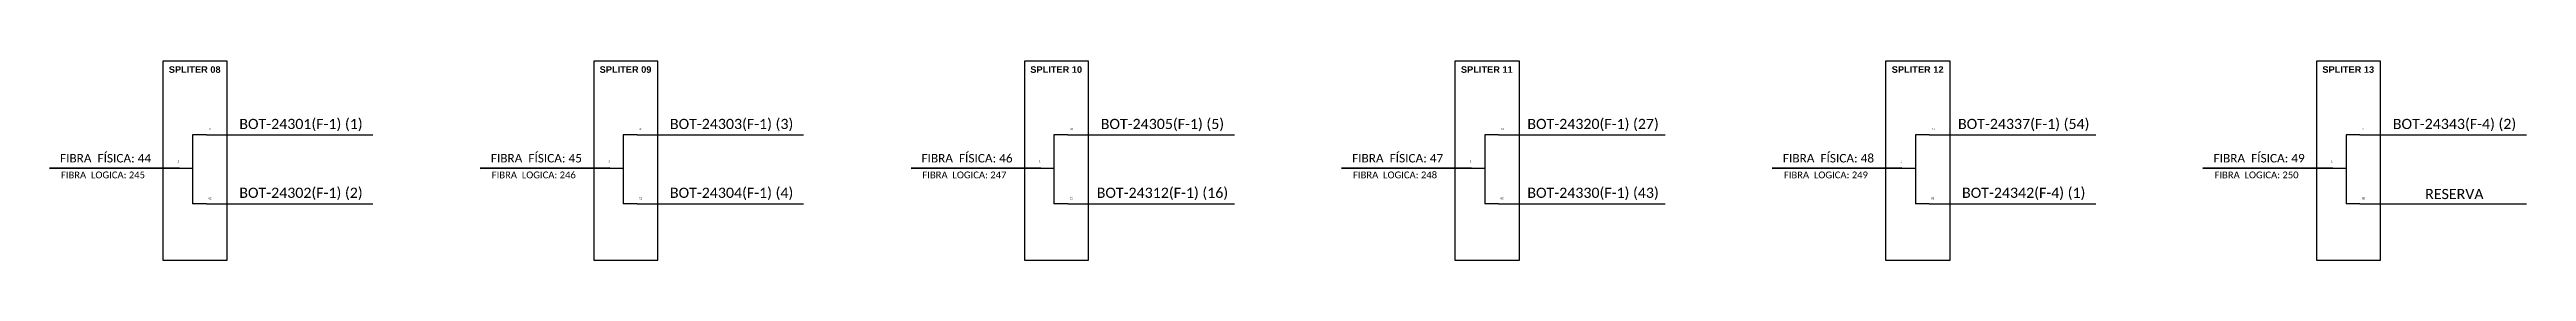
# Model space of a CAD drawing. Extents: x 890 to 4090, y 1694 to 3298.
# Drawn here: x 2528 to 3859, y 2771 to 2879 of the extents above; entities that cross this region are included whole.
import ezdxf

# ---------------------------------------------------------------- set-up
doc = ezdxf.new("R2010")
doc.units = 0
doc.header["$MEASUREMENT"] = 0
doc.layers.get('0').update_dxf_attribs({"linetype": 'CONTINUOUS'})

msp = doc.modelspace()

# ---------------------------------------------------------------- texts
at = {"attachment_point": 5}
for s, insert, char_height, width in [('\\C10;\\fArial|b1|i0|c0|p34;\\H1x;SPLITER 08', (2605.7, 2873.9, 2), 3.551, 34.56), ('\\C10;\\fArial|b1|i0|c0|p34;\\H1x;SPLITER 09', (2837.2, 2873.9, 2), 3.551, 34.56), ('\\C10;\\fArial|b1|i0|c0|p34;\\H1x;SPLITER 10', (3068.6, 2873.9, 2), 3.551, 34.56), ('\\C10;\\fArial|b1|i0|c0|p34;\\H1x;SPLITER 11', (3300, 2873.9, 2), 3.551, 34.56), ('\\C10;\\fArial|b1|i0|c0|p34;\\H1x;SPLITER 12', (3531.5, 2873.9, 2), 3.551, 34.56), ('\\C10;\\fArial|b1|i0|c0|p34;\\H1x;SPLITER 13', (3762.9, 2873.9, 2), 3.551, 34.56), ('\\C7;\\fArial|b0|i0;\\H0.289352x;01 ', (2614.2, 2841.8, 2), 3.551, 6.912), ('\\pt49.37685;{\\fCalibri|b0|i0|c0|p34;\\C7;BOT-24301(F-1) (1)}', (2662.8, 2844, 2), 5.486, 81.821), ('\\C7;\\fArial|b0|i0;\\H0.289352x;01 ', (2845.6, 2841.8, 2), 3.551, 6.912), ('\\pt49.37685;{\\fCalibri|b0|i0|c0|p34;\\C7;BOT-24303(F-1) (3)}', (2894.2, 2844, 2), 5.486, 81.821), ('\\C7;\\fArial|b0|i0;\\H0.289352x;01 ', (3077, 2841.8, 2), 3.551, 6.912), ('\\pt49.37685;{\\fCalibri|b0|i0|c0|p34;\\C7;BOT-24305(F-1) (5)}', (3125.7, 2844, 2), 5.486, 81.821), ('\\C7;\\fArial|b0|i0;\\H0.289352x;01 ', (3308.5, 2841.8, 2), 3.551, 6.912), ('\\pt49.37685;{\\fCalibri|b0|i0|c0|p34;\\C7;BOT-24320(F-1) (27)}', (3357.1, 2844, 2), 5.486, 81.821), ('\\C7;\\fArial|b0|i0;\\H0.289352x;01 ', (3539.9, 2841.8, 2), 3.551, 6.912), ('\\pt49.37685;{\\fCalibri|b0|i0|c0|p34;\\C7;BOT-24337(F-1) (54)}', (3588.5, 2844, 2), 5.486, 81.821), ('\\C7;\\fArial|b0|i0;\\H0.289352x;01 ', (3771.3, 2841.8, 2), 3.551, 6.912), ('\\pt49.37685;{\\fCalibri|b0|i0|c0|p34;\\C7;BOT-24343(F-4) (2)}', (3820, 2844, 2), 5.486, 81.821), ('{\\fCalibri|b0|i0|c0|p34;\\C7;FIBRA  FÍSICA: 44}', (2557.8, 2826.1, 2), 4.572, 69.12), ('\\C7;\\fArial|b0|i0|;\\H1.0273588255048;1', (2596.9, 2824.5, 2), 3.551, 3.517), ('{\\fCalibri|b0|i0|c0|p34;\\C7;FIBRA  FÍSICA: 45}', (2789.3, 2826.1, 2), 4.572, 69.12), ('\\C7;\\fArial|b0|i0|;\\H1.0273588255048;1', (2828.4, 2824.5, 2), 3.551, 3.517), ('{\\fCalibri|b0|i0|c0|p34;\\C7;FIBRA  FÍSICA: 46}', (3020.7, 2826.1, 2), 4.572, 69.12), ('\\C7;\\fArial|b0|i0|;\\H1.0273588255048;1', (3059.8, 2824.5, 2), 3.551, 3.517), ('{\\fCalibri|b0|i0|c0|p34;\\C7;FIBRA  FÍSICA: 47}', (3252.1, 2826.1, 2), 4.572, 69.12), ('\\C7;\\fArial|b0|i0|;\\H1.0273588255048;1', (3291.2, 2824.5, 2), 3.551, 3.517), ('{\\fCalibri|b0|i0|c0|p34;\\C7;FIBRA  FÍSICA: 48}', (3483.6, 2826.1, 2), 4.572, 69.12), ('\\C7;\\fArial|b0|i0|;\\H1.0273588255048;1', (3522.7, 2824.5, 2), 3.551, 3.517), ('{\\fCalibri|b0|i0|c0|p34;\\C7;FIBRA  FÍSICA: 49}', (3715, 2826.1, 2), 4.572, 69.12), ('\\C7;\\fArial|b0|i0|;\\H1.0273588255048;1', (3754.1, 2824.5, 2), 3.551, 3.517), ('{\\fCalibri|b0|i0|c0|p34;\\C7;FIBRA  LOGICA: 245}', (2556.4, 2817.1, 2), 3.658, 69.12), ('\\pt49.37685;{\\fCalibri|b0|i0|c0|p34;\\C7;BOT-24302(F-1) (2)}', (2662.8, 2806.9, 2), 5.486, 81.821), ('{\\fCalibri|b0|i0|c0|p34;\\C7;FIBRA  LOGICA: 246}', (2787.9, 2817.1, 2), 3.658, 69.12), ('\\pt49.37685;{\\fCalibri|b0|i0|c0|p34;\\C7;BOT-24304(F-1) (4)}', (2894.2, 2806.9, 2), 5.486, 81.821), ('{\\fCalibri|b0|i0|c0|p34;\\C7;FIBRA  LOGICA: 247}', (3019.3, 2817.1, 2), 3.658, 69.12), ('\\pt49.37685;{\\fCalibri|b0|i0|c0|p34;\\C7;BOT-24312(F-1) (16)}', (3125.7, 2806.9, 2), 5.486, 81.821), ('{\\fCalibri|b0|i0|c0|p34;\\C7;FIBRA  LOGICA: 248}', (3250.7, 2817.1, 2), 3.658, 69.12), ('\\pt49.37685;{\\fCalibri|b0|i0|c0|p34;\\C7;BOT-24330(F-1) (43)}', (3357.1, 2806.9, 2), 5.486, 81.821), ('{\\fCalibri|b0|i0|c0|p34;\\C7;FIBRA  LOGICA: 249}', (3482.2, 2817.1, 2), 3.658, 69.12), ('\\pt49.37685;{\\fCalibri|b0|i0|c0|p34;\\C7;BOT-24342(F-4) (1)}', (3588.5, 2806.9, 2), 5.486, 81.821), ('{\\fCalibri|b0|i0|c0|p34;\\C7;FIBRA  LOGICA: 250}', (3713.6, 2817.1, 2), 3.658, 69.12), ('\\pt49.37685;{\\fCalibri|b0|i0|c0|p34;\\C7;RESERVA}', (3819.9, 2806.8, 2), 5.486, 81.821), ('\\C7;\\fArial|b0|i0;\\H0.289352x;02 ', (2613.9, 2804.5, 2), 3.551, 7.516), ('\\C7;\\fArial|b0|i0;\\H0.289352x;02 ', (2845.3, 2804.5, 2), 3.551, 7.516), ('\\C7;\\fArial|b0|i0;\\H0.289352x;02 ', (3076.7, 2804.5, 2), 3.551, 7.516), ('\\C7;\\fArial|b0|i0;\\H0.289352x;02 ', (3308.2, 2804.5, 2), 3.551, 7.516), ('\\C7;\\fArial|b0|i0;\\H0.289352x;02 ', (3539.6, 2804.5, 2), 3.551, 7.516), ('\\C7;\\fArial|b0|i0;\\H0.289352x;02 ', (3771, 2804.5, 2), 3.551, 7.516)]:
    msp.add_mtext(s, dxfattribs=dict(at, insert=insert, char_height=char_height, width=width))

# ---------------------------------------------------------------- linework, layer by layer
at = {"color": 7, "linetype": 'Continuous'}
for p, q in [((2604.6, 2838.7, 2), (2604.6, 2801.6, 2)), ((2612, 2838.7, 2), (2604.6, 2838.7, 2)), ((2836, 2838.7, 2), (2836, 2801.6, 2)), ((2843.4, 2838.7, 2), (2836, 2838.7, 2)), ((3067.4, 2838.7, 2), (3067.4, 2801.6, 2)), ((3074.8, 2838.7, 2), (3067.4, 2838.7, 2)), ((3298.9, 2838.7, 2), (3298.9, 2801.6, 2)), ((3306.2, 2838.7, 2), (3298.9, 2838.7, 2)), ((3530.3, 2838.7, 2), (3530.3, 2801.6, 2)), ((3537.7, 2838.7, 2), (3530.3, 2838.7, 2)), ((3761.7, 2838.7, 2), (3761.7, 2801.6, 2)), ((3769.1, 2838.7, 2), (3761.7, 2838.7, 2)), ((2597.3, 2820.8, 2), (2604.5, 2820.8, 2)), ((2828.7, 2820.8, 2), (2836, 2820.8, 2)), ((3060.1, 2820.8, 2), (3067.4, 2820.8, 2)), ((3291.6, 2820.8, 2), (3298.8, 2820.8, 2)), ((3523, 2820.8, 2), (3530.3, 2820.8, 2)), ((3754.4, 2820.8, 2), (3761.7, 2820.8, 2)), ((2612, 2801.6, 2), (2604.6, 2801.6, 2)), ((2843.4, 2801.6, 2), (2836, 2801.6, 2)), ((3074.8, 2801.6, 2), (3067.4, 2801.6, 2)), ((3306.2, 2801.6, 2), (3298.9, 2801.6, 2)), ((3537.7, 2801.6, 2), (3530.3, 2801.6, 2)), ((3769.1, 2801.6, 2), (3761.7, 2801.6, 2))]:
    msp.add_line(p, q, dxfattribs=at)
at = {"color": 10, "linetype": 'Continuous'}
for p, q in [((2612, 2838.7, 2), (2701.5, 2838.7, 2)), ((2843.4, 2838.7, 2), (2932.9, 2838.7, 2)), ((3074.8, 2838.7, 2), (3164.4, 2838.7, 2)), ((3306.2, 2838.7, 2), (3395.8, 2838.7, 2)), ((3537.7, 2838.7, 2), (3627.2, 2838.7, 2)), ((3769.1, 2838.7, 2), (3858.6, 2838.7, 2)), ((2612, 2801.6, 2), (2701.5, 2801.6, 2)), ((2843.4, 2801.6, 2), (2932.9, 2801.6, 2)), ((3074.8, 2801.6, 2), (3164.4, 2801.6, 2)), ((3306.2, 2801.6, 2), (3395.8, 2801.6, 2)), ((3537.7, 2801.6, 2), (3627.2, 2801.6, 2)), ((3769.1, 2801.6, 2), (3858.6, 2801.6, 2))]:
    msp.add_line(p, q, dxfattribs=at)
at = {"color": 1, "linetype": 'Continuous', "lineweight": 60}
for p, q in [((2597.3, 2820.8, 2), (2527.7, 2820.6, 2)), ((2828.7, 2820.8, 2), (2759.1, 2820.6, 2)), ((3060.1, 2820.8, 2), (2990.6, 2820.6, 2)), ((3291.6, 2820.8, 2), (3222, 2820.6, 2)), ((3523, 2820.8, 2), (3453.4, 2820.6, 2)), ((3754.4, 2820.8, 2), (3684.8, 2820.6, 2))]:
    msp.add_line(p, q, dxfattribs=at)
at = {"color": 7, "elevation": 2}
for points in [[(2588.6, 2771.2), (2623.2, 2771.2), (2623.2, 2878.5), (2588.6, 2878.5)], [(2820.1, 2771.2), (2854.6, 2771.2), (2854.6, 2878.5), (2820.1, 2878.5)], [(3051.5, 2771.2), (3086, 2771.2), (3086, 2878.5), (3051.5, 2878.5)], [(3282.9, 2771.2), (3317.5, 2771.2), (3317.5, 2878.5), (3282.9, 2878.5)], [(3514.3, 2771.2), (3548.9, 2771.2), (3548.9, 2878.5), (3514.3, 2878.5)], [(3745.8, 2771.2), (3780.3, 2771.2), (3780.3, 2878.5), (3745.8, 2878.5)]]:
    msp.add_lwpolyline(points, close=True, dxfattribs=at)

msp.set_redraw_order([(e.dxf.handle, doc.entitydb.next_handle()) for e in msp.query("TEXT MTEXT ATTDEF DIMENSION ARC_DIMENSION")])  # texts and dimensions are drawn at this point

doc.saveas('drawing.dxf')
